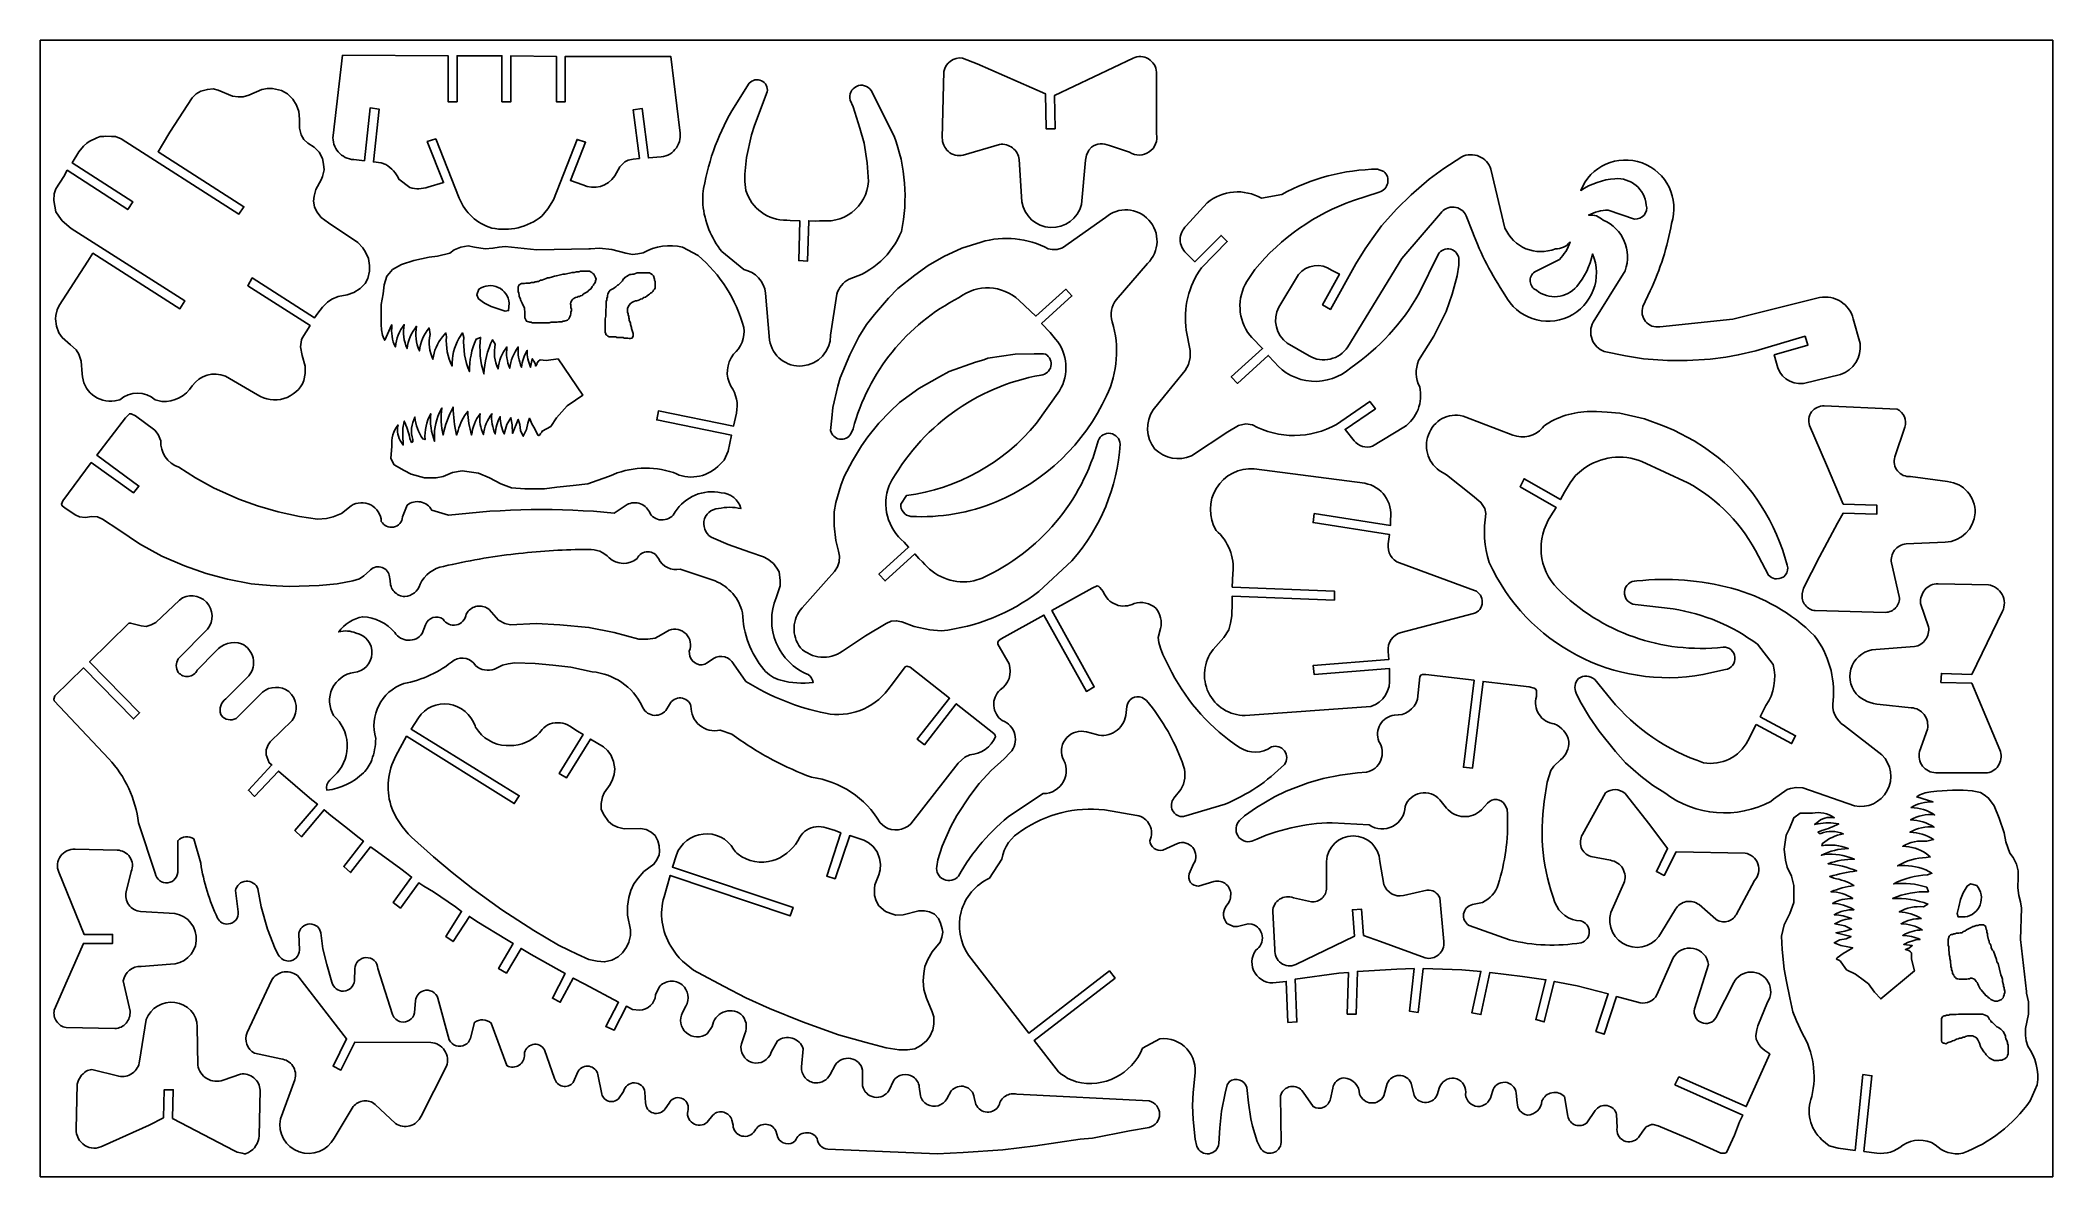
# Model space of a CAD drawing. Extents: x -54 to 327, y -11 to 204.
import ezdxf

# ---------------------------------------------------------------- set-up
doc = ezdxf.new("R2010")
doc.units = 0
for name, color, linetype in [('DEFAULT', 7, 'CONTINUOUS'), ('OFFEN', 7, 'CONTINUOUS'), ('SCHNEIDENUHRZEIGER', 7, 'CONTINUOUS')]:
    doc.layers.add(name, color=color, linetype=linetype)

msp = doc.modelspace()

# ---------------------------------------------------------------- linework, layer by layer
at = {"layer": 'DEFAULT'}
for points in [[(29.751367, 201.076598), (33.388499, 201.076598), (33.388499, 192.364098), (35.088499, 192.364098), (35.088499, 201.076598), (43.694749, 200.970348), (43.694749, 192.364098), (45.394749, 192.364098), (45.394749, 200.970348), (65.369749, 200.970348), (67.069749, 186.945348, -0.212187), (66.426186, 183.669418, -0.230841), (63.563499, 181.951598), (61.119749, 181.739098), (59.950999, 191.089098), (58.250999, 190.876598), (59.419749, 181.632848), (58.250999, 181.526598), (57.294749, 181.314098), (56.657249, 180.995348), (55.700999, 180.039098), (54.744749, 178.339098, -0.381872), (48.688499, 176.639098), (46.350999, 177.489098), (49.219749, 184.714098), (47.625999, 185.245348), (43.163499, 173.770348), (42.100999, 172.070348), (40.932249, 170.689098, -0.221564), (31.475999, 168.457848, -0.230541), (25.313499, 174.089098), (20.850999, 185.351598), (19.257249, 184.820348), (22.338499, 177.064098), (19.363499, 176.214098, -0.15459), (15.963499, 176.107848), (13.838499, 177.701598, 0.175963), (11.394749, 180.464098), (10.544749, 180.782848), (9.057249, 180.995348), (10.119749, 190.982848), (8.419749, 191.195348), (7.357249, 181.207848), (5.338499, 181.420348, -0.205545), (2.392364, 182.861029, -0.214931), (1.407249, 185.989098), (3.213499, 201.182848), (23.188499, 201.076598), (23.188499, 192.364098), (24.888499, 192.364098), (24.888499, 201.076598), (29.751367, 201.076598)], [(131.350998, 181.420348, 0.422445), (127.632248, 184.289098), (120.725998, 182.270348, -0.233301), (117.947707, 182.947266, -0.223841), (116.794748, 185.564098), (117.113498, 198.101598, -0.40439), (120.619748, 200.651598), (123.382248, 199.589098), (136.344748, 193.851598), (136.450998, 187.264098), (138.150998, 187.264098), (138.044748, 193.532848), (152.919748, 200.651598, -0.521424), (157.382248, 197.995348), (157.382248, 186.307848, -0.656572), (152.282248, 182.801598), (148.457248, 184.076598, 0.278045), (145.057248, 183.757848), (144.525998, 183.226598), (144.100998, 182.270348), (143.888498, 181.314098), (143.144748, 172.920348, -0.821677), (131.882248, 173.451598), (131.350998, 181.420348)], [(1.194749, 154.964098), (0.344749, 154.432848), (-0.611501, 153.476598), (-1.461501, 152.307848), (-2.099001, 151.457848), (-13.892751, 159.001598), (-14.742751, 157.514098), (-2.949001, 149.970348), (-4.436501, 147.632848), (-4.542751, 147.314098), (-4.755251, 145.932848), (-4.436501, 144.339098), (-3.905251, 142.320348), (-3.905251, 140.939098), (-4.117751, 139.557848, -0.468838), (-12.936501, 136.901598), (-18.992751, 140.407848, 0.35362), (-25.261501, 138.601598, -0.279731), (-30.999001, 135.626598), (-32.274001, 135.945348, 0.368022), (-38.967751, 135.945348), (-39.924001, 135.732848, -0.456402), (-46.086501, 140.832848), (-46.299001, 143.276598), (-46.724001, 144.551598), (-47.255251, 145.401598), (-48.317751, 146.357848), (-49.911501, 147.739098), (-50.549001, 148.589098), (-50.974001, 149.864098), (-51.186501, 151.245348), (-51.080251, 151.882848), (-50.867751, 152.945348), (-50.442751, 153.795348), (-45.024001, 162.189098), (-44.067751, 163.676598), (-27.599001, 153.157848), (-26.642751, 154.645348), (-48.211501, 168.351598), (-49.911501, 169.839098), (-50.549001, 170.689098), (-51.080251, 171.539098), (-51.505251, 173.664098), (-51.399001, 174.939098), (-51.080251, 175.895348), (-49.592751, 178.232848), (-48.955251, 179.401598), (-37.480251, 171.964098), (-36.524001, 173.451598), (-47.999001, 180.782848), (-46.724001, 182.907848), (-45.874001, 183.970348), (-45.236501, 184.501598), (-44.811501, 184.820348), (-43.324001, 185.564098), (-42.686501, 185.776598), (-42.049001, 185.776598), (-41.624001, 185.882848), (-40.561501, 185.776598), (-39.817751, 185.776598), (-38.755251, 185.351598), (-16.442751, 171.114098), (-15.486501, 172.495348), (-31.742751, 182.907848), (-30.892751, 184.289098), (-29.511501, 186.626598), (-25.261501, 193.107848), (-24.517751, 193.851598), (-23.667751, 194.382848), (-22.392751, 194.701598), (-21.330251, 194.807848), (-20.374001, 194.595348), (-17.611501, 193.426598), (-16.549001, 193.320348), (-15.592751, 193.320348), (-14.530251, 193.639098), (-12.086501, 194.701598), (-11.024001, 194.914098), (-10.067751, 194.914098), (-8.367751, 194.489098), (-7.199001, 193.851598), (-6.242751, 192.895348), (-5.499001, 191.726598), (-5.074001, 190.557848), (-4.967751, 189.070348), (-4.967751, 187.370348), (-4.649001, 186.095348), (-4.117751, 185.245348), (-3.374001, 184.501598), (-2.205251, 183.757848), (-1.249001, 182.801598), (-0.611501, 181.632848), (-0.399001, 180.570348), (-0.292751, 179.507848), (-0.611501, 178.232848), (-0.824001, 177.595348), (-1.886501, 175.789098), (-2.205251, 174.514098), (-2.311501, 173.557848), (-2.099001, 172.495348), (-1.674001, 171.539098), (-0.824001, 170.476598), (0.557249, 169.414098), (6.082249, 165.695348), (7.038499, 164.739098), (7.569749, 163.889098), (8.100999, 162.720348), (8.313499, 161.339098), (8.313499, 160.276598), (7.994749, 158.895348), (7.463499, 157.939098), (6.507249, 156.982848), (5.338499, 156.239098), (4.063499, 155.814098), (2.363499, 155.495348), (1.194749, 154.964098)], [(87.993557, 169.917954), (89.807249, 169.839098), (89.594749, 162.295348), (91.294749, 162.189098), (91.507249, 169.839098), (92.782249, 169.732848), (93.525999, 169.839098), (94.057249, 169.839098, 0.218171), (100.311954, 171.987037, 0.234467), (102.769749, 178.126598), (102.557249, 180.782848), (102.025999, 184.501598), (101.175999, 187.370348), (99.900999, 191.407848), (99.369749, 192.682848, -0.373382), (100.551697, 195.291623, -0.381083), (103.300999, 194.489098), (107.657249, 185.882848, -0.143848), (109.038499, 167.820348, -0.229212), (99.157249, 158.789098, 0.207571), (96.819749, 155.920348), (95.650999, 148.164098, -0.922039), (84.069749, 147.207848), (83.325999, 156.132848, 0.330794), (79.182249, 160.595348), (75.038499, 163.995348, -0.140534), (71.425999, 172.920348), (71.425999, 174.939098, -0.094373), (76.950999, 190.664098), (80.244749, 195.870348, -0.759467), (83.644749, 194.276598), (81.200999, 187.901598), (80.669749, 186.095348), (79.713499, 181.845348), (79.394749, 178.657848), (79.394749, 177.276598), (79.607249, 175.576598, 0.339801), (87.363499, 169.945348), (87.993557, 169.917954)], [(175.439208, 147.726402), (177.463499, 145.614098), (171.513499, 140.301598), (172.682249, 139.026598), (178.525999, 144.339098), (179.694749, 143.064098, 0.427414), (194.144748, 142.001598, 0.116421), (207.107248, 156.132848), (210.719748, 163.464098, -0.338326), (213.09131, 164.434812, -0.339376), (214.650998, 162.401598), (214.650998, 161.445348), (214.332248, 159.426598), (213.375998, 155.920348), (212.207248, 152.626598), (209.869748, 147.951598), (207.000998, 143.382848, 0.215585), (207.213498, 138.389098, -0.30546), (204.238498, 130.739098), (198.288498, 127.126598, -0.310334), (194.782248, 128.189098), (193.082248, 130.314098), (198.819748, 134.245348), (197.757248, 135.626598), (191.488498, 131.270348, -0.256631), (175.550998, 131.164098), (174.275998, 131.376598), (172.894748, 131.057848), (170.875998, 129.889098), (163.969748, 125.320348, -0.307039), (157.063498, 126.595348, -0.32864), (156.744748, 134.032848), (158.869748, 136.689098), (162.800998, 141.470348), (163.438498, 142.639098), (163.757248, 143.914098), (163.757248, 145.295348), (163.013498, 149.120348, -0.197969), (165.882248, 160.914098), (170.769748, 165.907848), (169.600998, 167.076598), (164.607248, 162.082848), (163.013498, 163.676598, -0.446039), (163.013498, 168.882848), (166.944748, 173.239098, -0.312662), (177.250998, 174.089098), (181.075998, 174.832848, -0.121444), (199.244748, 179.614098), (200.413498, 179.189098, -0.274695), (201.156529, 176.970926, -0.258795), (199.563498, 175.257848), (194.675998, 173.664098, 0.137425), (175.975998, 160.595348), (174.488499, 158.364098, 0.308047), (175.019749, 148.164098), (175.439208, 147.726402)], [(203.813498, 162.667223), (193.613498, 145.932848, -0.391897), (186.282248, 144.232848), (182.138498, 146.676598, -0.375523), (180.544748, 153.476598), (184.263498, 159.639098, -0.399398), (190.532248, 160.489098), (192.019748, 159.745348), (188.832248, 153.901598), (190.319748, 153.051598), (195.100998, 161.657848), (196.907248, 164.526598), (198.182248, 166.439098), (199.988498, 168.882848), (202.857248, 172.070348), (205.619748, 174.726598), (209.019748, 177.701598), (211.782248, 179.720348), (215.182248, 181.951598, -0.453929), (220.707248, 179.614098), (223.363498, 168.457848, 0.407112), (232.925998, 164.526598, 0.236068), (235.688498, 165.801598, -0.118494), (233.669748, 162.507848), (228.994748, 160.170348, 0.579144), (229.313498, 156.664098, 0.405627), (236.963498, 157.407848, 0.127394), (239.938498, 163.570348, -0.969272), (223.363498, 155.814098, -0.057707), (217.200998, 167.714098), (216.032248, 170.795348, 0.583713), (211.144748, 171.220348), (203.813498, 162.667223)], [(266.547329, 151.177243), (282.969748, 155.282848, -0.400137), (289.344748, 151.245348), (290.619748, 146.570348, -0.367018), (286.900998, 140.726598), (279.888498, 139.026598, -0.400921), (274.788498, 142.851598), (274.363498, 144.445348), (280.738498, 146.251598), (280.207248, 147.951598), (270.857248, 145.189098), (267.563498, 144.445348), (265.225998, 144.020348), (262.250998, 143.595348), (257.894748, 143.382848), (254.175998, 143.382848), (249.607248, 143.701598), (246.207248, 144.232848), (242.169748, 145.082848, -0.449836), (240.044748, 150.607848), (246.100998, 160.382848, 0.404986), (241.957248, 169.945348, 0.230079), (239.194748, 170.901598, -0.117934), (242.913498, 171.857848), (247.907248, 170.157848, 0.523146), (250.138498, 172.814098, 0.409006), (244.188498, 177.807848, 0.127333), (237.707248, 175.576598, -0.969268), (254.919748, 169.307848, -0.064084), (250.882248, 156.557848), (249.500998, 153.582848, 0.576409), (252.688498, 149.757848), (266.547329, 151.177243)], [(119.982249, 155.282848, 0.211968), (99.900999, 130.420348), (99.475999, 129.464098, -0.685025), (95.650999, 130.101598), (95.863499, 132.439098), (96.075999, 134.457848), (97.032249, 138.495348), (97.457249, 140.089098), (99.263499, 144.445348), (100.963499, 147.845348), (102.450999, 150.182848), (103.938499, 152.095348), (106.594749, 155.176598), (108.400999, 156.982848), (111.588499, 159.532848), (114.138499, 161.339098), (117.113499, 163.039098), (120.513499, 164.632848), (124.125999, 165.801598, -0.194971), (136.875999, 164.526598), (137.619749, 164.420348), (138.575999, 164.420348), (139.532249, 164.739098), (147.713499, 170.476598, -0.968447), (155.682249, 161.764098), (149.732249, 154.857848, 0.256602), (148.988499, 150.714098, -0.185135), (147.925999, 136.689098, -0.18754), (126.994749, 116.607848, -0.112718), (110.844749, 113.845348, -0.401507), (108.932249, 116.182848), (109.994749, 117.776598, 0.189422), (134.644749, 131.482848), (139.000998, 137.645348, 0.319665), (138.257248, 147.420348), (137.194748, 148.695348), (135.600998, 150.395348), (141.338498, 155.601598), (140.169748, 156.876598), (134.538498, 151.776598), (131.350998, 154.751598, 0.369638), (119.982249, 155.282848)], [(44.013499, 143.701598), (41.782249, 143.382848), (40.613499, 143.489098), (40.294749, 143.276598), (40.082249, 142.957848), (39.975999, 142.639098), (39.763499, 142.320348), (39.763499, 142.639098), (39.550999, 143.064098), (39.125999, 143.701598), (38.807249, 142.107848, -0.110386), (38.169749, 145.295348, 0.103482), (37.107249, 142.107848, -0.133918), (36.469749, 145.932848, 0.134505), (34.875999, 141.895348, -0.139468), (34.344749, 145.932848, 0.139141), (32.644749, 141.789098, -0.161005), (32.113499, 146.464098), (31.582249, 147.314098, 0.099167), (29.988499, 140.832848, -0.109097), (29.350999, 147.739098), (28.500999, 147.420348, 0.107838), (27.225999, 141.257848, -0.114047), (26.163499, 147.739098), (25.950999, 148.589098), (25.207249, 147.526598, 0.125594), (23.932249, 142.320348, -0.131855), (22.869749, 147.845348), (22.763499, 148.589098), (22.125999, 147.845348, 0.145544), (20.319749, 143.595348, -0.16357), (19.788499, 148.270348), (19.575999, 149.545348, 0.146356), (17.769749, 145.189098, -0.163305), (17.238499, 149.864098, 0.143807), (15.432249, 145.614098, -0.157697), (14.900999, 150.182848, 0.143451), (13.200999, 145.932848, -0.144844), (12.563499, 150.076598, 1), (12.457249, 150.076598), (11.182249, 147.207848, -0.11832), (10.544749, 149.864098), (10.544749, 154.007848), (10.863499, 156.026598), (11.075999, 157.726598), (11.607249, 159.320348), (12.032249, 159.851598), (12.669749, 160.595348), (14.369749, 161.551598), (16.707249, 162.295348), (19.575999, 162.932848), (21.169749, 163.145348), (23.507249, 163.676598), (24.357249, 164.314098), (25.632249, 164.845348), (27.013499, 165.057848), (28.182249, 164.845348), (30.200999, 164.526598), (31.688499, 164.632848), (32.857249, 164.845348), (34.025999, 164.951598), (39.975999, 164.314098), (49.857249, 164.526598), (50.175999, 164.526598), (51.875999, 164.632848), (54.213499, 164.420348), (56.869749, 163.676598), (58.144749, 163.464098), (59.100999, 163.570348), (60.163499, 163.782848, -0.185678), (67.600999, 164.845348), (70.575999, 163.251598, -0.150185), (79.182249, 149.651598, -0.25416), (77.269749, 144.551598, 0.304374), (76.738499, 138.495348, -0.212858), (77.800999, 133.395348), (77.269749, 130.951598), (63.032249, 133.820348), (62.713499, 132.120348), (76.844749, 129.251598), (76.207249, 126.170348), (75.463499, 124.470348), (74.294749, 123.301598, -0.31967), (65.900999, 122.132848, 0.18947), (53.788499, 121.495348), (51.450999, 120.645348), (49.644749, 120.007848), (46.882249, 119.689098), (43.800999, 119.370348), (41.463499, 119.051598), (37.744749, 119.051598), (35.194749, 119.264098), (33.175999, 120.007848), (31.050999, 121.176598), (28.925999, 122.026598), (25.844749, 122.451598), (24.038499, 122.132848), (22.232249, 121.389098), (20.957249, 121.176598), (18.725999, 121.176598), (16.175999, 121.814098), (14.900999, 122.557848), (12.988499, 123.620348), (12.350999, 124.789098), (12.563499, 127.126598, -0.213725), (13.732249, 131.164098, 0.236705), (14.369749, 127.870348), (14.688499, 127.339098), (14.688499, 128.082848, -0.096857), (14.900999, 131.907848, -0.04142), (15.963499, 128.614098), (16.282249, 127.870348), (16.494749, 127.976598), (16.494749, 128.401598, -0.199924), (16.919749, 132.651598, 0.131651), (18.407249, 128.507848), (18.832249, 128.401598, -0.143033), (19.894749, 133.289098, 0.116635), (20.638499, 128.082848, -0.124281), (21.488499, 133.395348), (22.019749, 134.351598, 0.090775), (22.232249, 129.251598, -0.07255), (24.144749, 134.564098, 0.051752), (24.782249, 129.251598), (25.100999, 130.101598, -0.09971), (26.907249, 133.714098, 0.060127), (27.650999, 129.251598, -0.134505), (29.244749, 133.289098, 0.137566), (29.882249, 129.357848, -0.131886), (31.475999, 133.289098, 0.133601), (32.113499, 129.464098, -0.106083), (33.069749, 132.757848, 0.115187), (33.813499, 129.464098), (34.344749, 131.270348), (35.088499, 132.545348), (35.300999, 131.164098), (35.407249, 129.570348), (36.469749, 132.226598), (36.788499, 131.270348), (36.894749, 130.101598), (37.425999, 129.039098), (38.063499, 130.314098), (38.275999, 131.482848), (38.594749, 132.439098), (39.125999, 131.270348), (39.550999, 130.526598), (40.188499, 129.251598), (40.400999, 129.145348), (40.613499, 129.357848), (40.719749, 129.570348), (40.932249, 129.782848), (41.038499, 129.995348), (42.632249, 130.845348), (43.694749, 132.545348), (45.713499, 134.776598), (47.307249, 135.839098), (48.688499, 136.795348), (44.013499, 143.701598)], [(113.467887, 104.766989, 0.266244), (122.744749, 101.626598), (124.338499, 102.157848, 0.224917), (146.332249, 128.189098, -0.816405), (150.475999, 127.551598, -0.166988), (141.338499, 105.451598), (135.069749, 99.607848, -0.137036), (116.582249, 92.170348), (114.457249, 92.382848), (111.482249, 93.020348), (109.144749, 93.870348), (108.082249, 94.082848), (107.125999, 93.976598), (106.169749, 93.551598), (102.238499, 91.214098), (97.882249, 88.345348, -0.367829), (89.913499, 88.982848, -0.358402), (90.232249, 96.526598), (94.800999, 101.626598), (96.394749, 103.432848), (96.925999, 104.282848), (97.244749, 105.239098), (97.350999, 106.301598), (97.138499, 107.257848), (96.607249, 109.276598), (96.288499, 112.039098), (96.288499, 114.695348), (96.607249, 116.501598), (97.563499, 119.689098), (98.200999, 121.389098), (99.794749, 124.364098), (101.494749, 127.232848), (102.663499, 128.932848), (104.788499, 131.482848), (106.913499, 133.714098), (108.719749, 135.414098), (112.332249, 138.070348), (116.263499, 140.301598), (118.069749, 141.257848), (123.063499, 143.064098), (124.657249, 143.489098), (125.400999, 143.807848), (130.607249, 144.551598), (134.219749, 144.657848), (135.919749, 144.657848), (136.344749, 144.551598, -0.733144), (135.494749, 140.620348, 0.229022), (106.700999, 119.689098, 0.320601), (109.569749, 108.957848), (110.419749, 108.001598), (104.788499, 102.901598), (105.957249, 101.626598), (111.588499, 106.726598), (112.332249, 105.876598), (113.075999, 105.239098), (113.467887, 104.766989)], [(210.932248, 122.557848, -0.371869), (209.073202, 129.759758, -0.401328), (215.925998, 132.651598), (224.850998, 129.251598, 0.323026), (230.482248, 130.632848, -0.089353), (231.650998, 131.589098, -0.142796), (240.682248, 133.714098), (242.700998, 133.607848), (245.144748, 133.395348), (249.819748, 132.332848), (253.538498, 130.951598), (255.344748, 130.207848), (259.169748, 128.189098), (261.188498, 126.914098), (263.738498, 125.001598, -0.160738), (276.807248, 104.601598, -0.553058), (274.788498, 102.051598), (274.469748, 102.051598), (273.832248, 102.264098), (273.300998, 102.689098), (271.388498, 106.301598, 0.152796), (258.000998, 120.220348), (249.288498, 124.257848, 0.254585), (238.238498, 122.876598), (236.750998, 121.601598), (235.688498, 120.220348), (234.625998, 118.414098), (233.882248, 117.032848), (226.975998, 120.964098), (226.232248, 119.476598), (233.032248, 115.545348), (232.075998, 113.951598, 0.358133), (233.350998, 100.139098, 0.229932), (264.694748, 89.089098, -0.95172), (265.119748, 84.839098), (260.869748, 83.882848, -0.343078), (220.388498, 105.132848, -0.120409), (219.750998, 114.376598), (219.538498, 115.332848), (218.794748, 116.501598), (217.200998, 117.776598), (212.313498, 121.707848), (210.932248, 122.557848)], [(284.244748, 123.620348), (281.057248, 131.057848, -0.249351), (281.449747, 133.651724, -0.225272), (283.819748, 134.776598), (297.632248, 134.139098, -0.378947), (299.119748, 130.739098), (297.207248, 125.107848, 0.528019), (300.182248, 121.389098), (307.194748, 120.432848, -0.398072), (312.410258, 114.494311, -0.38399), (306.769748, 108.957848), (299.332248, 108.639098, 0.434183), (296.569748, 105.026598), (298.057248, 98.651598, -0.214482), (297.397976, 96.566908, -0.212818), (295.400998, 95.676598), (282.119748, 95.995348, -0.203827), (280.220013, 97.069405, -0.228524), (279.675998, 99.182848), (279.888498, 100.245348), (282.969748, 106.195348), (286.369748, 112.570348), (287.432248, 114.482848), (293.807248, 114.270348), (293.807248, 115.970348), (287.432248, 116.182848), (284.244748, 123.620348)], [(22.338499, 104.389098, 0.23929), (17.875999, 100.989098, -0.310933), (15.007249, 98.651598, -0.425069), (12.244749, 101.732848), (12.032249, 102.689098, 0.613979), (8.313499, 103.539098), (7.250999, 102.582848), (6.400999, 102.051598), (5.125999, 101.626598), (2.150999, 101.095348), (-1.249001, 100.776598), (-6.880251, 100.564098), (-10.492751, 100.776598), (-14.105251, 101.095348), (-18.567751, 101.945348), (-22.605251, 103.007848), (-26.749001, 104.495348), (-30.999001, 106.301598), (-35.249001, 108.639098), (-39.180251, 111.295348), (-42.261501, 113.314098), (-43.217751, 113.739098), (-44.280251, 113.845348), (-45.555251, 113.632848), (-46.617751, 113.739098), (-47.467751, 114.164098), (-49.380251, 115.439098), (-49.911501, 115.864098), (-50.017751, 116.182848), (-49.805251, 116.820348), (-44.386501, 124.045348), (-36.417751, 118.307848), (-35.355251, 119.582848), (-43.324001, 125.426598), (-37.905251, 132.545348), (-37.161501, 133.289098), (-36.842751, 133.289098), (-35.992751, 132.864098), (-32.380251, 130.207848), (-31.742751, 129.357848), (-31.211501, 128.189098, 0.344725), (-27.811501, 123.195348), (-24.624001, 121.176598), (-21.224001, 119.264098), (-16.442751, 117.139098), (-12.936501, 115.864098), (-9.005251, 114.695348), (-4.967751, 113.845348), (-1.567751, 113.314098), (0.132249, 113.420348), (1.407249, 113.739098), (3.000999, 114.376598), (4.807249, 115.864098, -0.572009), (10.544749, 112.889098, 0.734842), (14.582249, 113.739098), (15.432249, 115.970348, -0.468167), (20.107249, 115.014098), (23.294749, 114.057848, -0.055077), (54.638499, 114.482848), (57.082249, 116.076598, -0.455692), (61.438499, 114.376598, 0.566764), (66.219749, 114.695348, -0.317837), (74.932249, 118.307848, -0.329654), (78.650999, 115.332848, 0.109772), (74.400999, 115.332848, 0.354518), (71.639513, 112.904963, 0.341058), (73.444749, 109.701598), (76.207249, 108.532848), (80.350999, 107.045348), (82.900999, 106.195348), (83.750999, 105.770348), (84.813499, 104.920348), (85.450999, 104.070348), (85.875999, 103.326598), (86.088499, 101.732848), (86.088499, 100.670348), (85.344749, 98.439098, 0.417886), (91.400999, 83.882848, -0.182413), (92.357249, 82.395348, -0.099883), (86.194749, 82.820348, -0.158179), (83.007249, 84.839098, -0.167857), (78.969749, 95.570348, 0.243079), (73.763499, 101.626598), (67.175999, 103.857848, -0.350973), (63.032249, 105.876598, 0.632831), (58.994749, 105.876598, -0.366661), (53.682249, 105.982848, 0.234619), (49.750999, 107.576598, 0.028106), (36.55725, 106.822436), (35.955089, 106.75392, 0.028106), (22.338499, 104.389098)], [(171.832248, 103.114098, 0.245521), (168.644748, 111.189098, -0.602906), (175.869748, 122.876598), (196.800998, 120.114098, -0.409914), (201.688498, 113.314098), (201.688498, 112.145348), (187.238498, 114.376598), (187.025998, 112.676598), (201.475998, 110.445348), (201.263498, 108.639098, 0.358529), (203.388498, 105.026598), (217.625998, 99.820348, -0.320716), (219.07705, 97.566257, -0.340499), (217.413498, 95.464098), (203.707248, 91.851598, 0.375987), (201.263498, 88.239098), (201.369748, 86.751598), (187.025998, 85.582848), (187.238498, 83.882848), (201.475998, 85.051598), (201.475998, 83.457848, -0.360584), (197.969748, 77.826598), (174.169748, 76.126598, -0.626633), (168.113498, 88.664098), (170.132248, 90.895348), (171.088498, 92.382848), (171.407248, 93.657848), (171.619748, 95.039098), (171.725998, 97.482848), (171.725998, 98.757848), (191.063498, 98.014098), (191.063498, 99.714098), (171.725998, 100.457848), (171.832248, 103.114098)], [(159.838646, 72.578791), (159.548418, 73.102626, 0.04595), (155.469748, 78.995348), (154.619748, 79.526598, 0.240016), (152.752403, 79.407235, 0.223811), (151.750998, 77.826598), (151.538498, 76.126598, -0.208562), (149.563692, 73.115641, -0.222985), (146.013498, 72.514098), (144.100998, 73.045348, 0.591108), (139.532248, 68.157848, -0.601319), (135.919748, 61.357848), (130.075998, 57.532848, 0.104165), (119.875998, 45.739098, -0.335307), (117.121756, 45.076793, -0.352516), (115.732248, 47.545348), (115.944748, 48.820348), (116.794748, 51.370348), (118.388498, 55.089098), (119.557248, 57.214098), (122.000998, 60.932848), (123.807248, 63.270348), (126.038498, 65.714098), (128.482248, 67.945348), (129.650998, 69.114098, 0.535787), (128.163498, 75.170348, -0.480724), (127.738498, 81.014098, 0.348668), (129.438498, 85.901598), (127.313498, 89.620348), (127.313498, 89.939098), (127.419748, 90.257848), (127.950998, 90.682848), (136.025998, 95.145348), (144.100998, 80.695348), (145.588498, 81.545348), (137.513498, 95.995348), (145.163498, 100.245348), (146.119748, 100.670348), (146.438498, 100.564098), (146.650998, 100.351598), (147.288498, 99.607848, 0.462858), (153.132248, 97.376598, -0.256142), (157.275998, 96.420348, -0.236068), (158.125998, 92.595348), (157.700998, 90.895348), (157.807248, 89.939098), (158.125998, 88.876598), (158.550998, 87.707848), (160.250998, 84.307848, 0.1268), (173.107248, 70.070348, 0.310226), (179.163498, 70.176598, -0.747388), (181.607248, 66.882848, -0.098726), (170.344748, 59.339098), (162.482248, 57.001598, -0.307227), (160.389637, 58.141957, -0.284465), (160.675998, 60.507848), (161.950998, 62.101598, 0.228048), (162.482248, 66.564098, 0.042111), (159.838646, 72.578791)], [(270.963498, 74.426598), (277.657248, 70.814098), (278.400998, 72.301598), (271.707248, 75.914098), (272.769748, 78.039098, 0.221329), (274.150998, 85.795348), (271.175998, 89.620348, 0.123106), (255.238498, 96.314098), (248.013498, 97.164098, -0.976592), (248.332248, 101.626598, -0.091822), (266.288498, 100.245348, -0.131462), (282.013498, 91.214098, -0.18797), (285.519748, 78.995348, 0.308949), (287.644748, 74.214098), (294.763498, 68.689098, -0.744872), (289.557248, 59.020348), (279.782248, 62.420348), (278.507248, 62.526598), (277.444748, 62.314098), (276.807248, 62.101598), (274.257248, 60.295348), (273.725998, 59.870348, -0.291108), (253.644748, 61.464098), (251.307248, 62.951598), (249.075998, 64.651598), (246.207248, 67.201598), (244.294748, 69.326598), (241.213498, 73.151598), (239.407248, 75.807848), (237.600998, 78.782848), (236.857248, 80.376598, -0.309208), (237.282248, 83.139098, -0.352409), (240.363498, 82.926598), (243.444748, 79.207848, 0.139555), (260.975998, 67.201598, 0.32855), (269.369748, 71.345348), (270.963498, 74.426598)], [(314.419748, 75.967223), (317.075998, 69.645348, -0.488708), (314.738498, 65.289098), (304.963498, 65.289098, -0.482602), (301.882248, 69.326598), (303.369748, 73.576598, 0.461248), (300.288498, 77.614098), (294.444748, 78.251598, -0.193591), (289.875998, 80.270348, -0.285735), (289.123762, 85.624266, -0.279196), (293.594748, 88.664098), (300.925998, 89.195348, 0.414214), (303.582248, 92.914098), (302.094748, 97.376598, -0.211523), (302.91818, 99.965309, -0.230673), (305.388498, 101.095348), (314.950998, 100.882848, -0.236396), (317.529502, 99.051068, -0.243421), (317.607248, 95.889098), (311.763498, 83.882848), (306.025998, 84.095348), (305.919748, 82.395348), (311.763498, 82.289098), (314.419748, 75.967223)], [(115.838499, -6.854652), (95.119749, -6.004652, -0.359625), (93.100999, -3.985902, 0.638091), (88.957249, -4.410902, -0.514678), (85.663499, -3.773402), (85.238499, -2.498402, 0.62557), (81.307249, -2.498402, -0.73891), (77.163499, -1.435902), (76.950999, -0.479652, 0.5562), (73.338499, 0.476598), (72.275999, -0.904652, -0.770632), (68.663499, 1.539098, 0.860887), (65.050999, 2.707848), (64.307249, 1.645348, -0.736561), (60.588499, 2.814098), (60.482249, 4.832848, 0.832719), (56.444749, 4.939098), (55.488499, 3.557848, -0.414214), (52.776258, 3.586945, -0.140829), (52.300999, 4.407848), (51.557249, 8.126598, 0.675242), (47.838499, 8.764098), (46.882249, 6.639098, -0.611766), (43.375999, 7.382848), (41.463499, 12.801598, 0.761044), (37.638499, 11.951598, -0.603856), (34.344749, 9.826598), (31.369749, 17.901598, 0.339961), (28.182249, 18.007848), (27.438499, 15.032848, -0.414214), (24.715669, 13.591818, -0.202988), (23.400999, 14.714098), (21.275999, 22.576598, 0.414214), (18.550318, 24.014655, 0.306637), (17.025999, 22.151598), (16.813499, 19.814098, -0.414214), (14.270999, 18.122848, -0.249588), (12.669749, 19.495348), (9.907249, 28.207848, 0.414214), (7.622874, 30.279723, 0.387849), (5.550999, 28.207848), (5.444749, 25.870348, -0.861506), (1.194749, 25.657848), (0.238499, 28.951598), (-0.505251, 31.926598), (-0.930251, 35.007848), (-1.142751, 35.645348), (-1.567751, 36.176598), (-2.205251, 36.495348, 0.414214), (-4.91441, 35.419202, 0.07553), (-5.074001, 34.795348), (-4.967751, 31.714098, -0.414214), (-7.031639, 29.621193, -0.268518), (-8.899001, 30.757848), (-9.536501, 31.926598), (-11.024001, 35.645348), (-12.192751, 39.895348), (-12.830251, 43.295348, 0.763255), (-17.080251, 42.976598), (-16.549001, 38.939098, -0.414214), (-18.429983, 36.659786, -0.322429), (-20.480251, 37.770348, -0.071153), (-23.667751, 48.182848), (-24.942751, 52.751598, 0.360962), (-28.024001, 52.432848), (-28.024001, 46.801598, -0.975688), (-32.274001, 46.270348), (-35.461501, 55.832848, 0.161493), (-41.092751, 67.945348), (-51.399001, 78.889098), (-51.505251, 79.207848), (-51.292751, 79.845348), (-45.874001, 85.157848), (-36.417751, 75.489098), (-35.249001, 76.657848), (-44.705251, 86.326598), (-37.267751, 93.657848), (-36.949001, 93.657848), (-34.930251, 93.126598), (-33.974001, 93.020348), (-33.017751, 93.339098), (-32.167751, 93.764098), (-27.705251, 98.014098, -0.88929), (-22.392751, 92.489098), (-27.917751, 86.857848, 0.302776), (-27.917751, 84.307848, 0.541833), (-24.305251, 84.732848), (-20.799001, 88.345348, -0.304215), (-15.911501, 89.726598, -0.483538), (-14.530251, 83.670348), (-18.886501, 79.314098, 0.335504), (-19.842751, 76.339098), (-19.736501, 76.126598, 0.367138), (-16.974001, 75.595348), (-11.980251, 80.589098, -0.331951), (-6.986501, 80.695348, -0.383029), (-6.349001, 75.170348), (-10.492751, 71.132848), (-10.917751, 70.601598), (-11.236501, 69.645348), (-11.236501, 68.689098), (-10.705251, 67.201598), (-10.174001, 66.776598), (-14.636501, 61.995348), (-13.467751, 60.826598), (-8.899001, 65.607848), (-2.630251, 60.189098), (-1.567751, 59.339098), (-5.817751, 54.345348), (-4.542751, 53.176598), (-0.292751, 58.276598), (0.982249, 57.214098), (4.169749, 54.770348), (6.082249, 53.176598), (7.144749, 52.326598), (3.425999, 47.545348), (4.700999, 46.376598), (8.525999, 51.264098), (9.800999, 50.307848), (14.263499, 47.120348), (15.325999, 46.270348), (16.282249, 45.526598), (12.775999, 40.745348), (14.157249, 39.682848), (17.663499, 44.464098), (18.619749, 43.826598), (20.425999, 42.764098), (24.569749, 39.895348), (25.738499, 39.045348), (22.763499, 34.264098), (24.144749, 33.307848), (27.225999, 38.089098), (28.607249, 37.132848), (34.238499, 33.732848), (35.513499, 32.989098), (32.750999, 28.207848), (34.238499, 27.357848), (37.000999, 32.032848), (38.913499, 30.864098), (44.225999, 27.889098), (45.394749, 27.251598), (42.950999, 22.576598), (44.438499, 21.832848), (46.882249, 26.401598), (49.113499, 25.232848), (55.488499, 21.832848), (53.044749, 17.264098), (54.638499, 16.520348), (56.975999, 21.089098), (58.144749, 20.451598), (59.419749, 20.345348, 0.37578), (62.500999, 23.214098), (63.138499, 24.701598, -0.414214), (67.550638, 25.118, -0.347251), (68.238499, 21.089098), (67.600999, 19.920348, 0.803821), (72.275999, 15.882848), (73.232249, 17.264098, -0.555793), (78.650999, 19.601598, -0.319241), (79.394749, 15.882848), (78.757249, 13.970348, 0.977838), (84.388499, 12.376598), (85.557249, 14.501598, -0.521838), (90.444749, 13.014098), (90.125999, 9.614098, 0.414214), (92.773113, 6.548897, 0.291027), (95.544749, 8.126598), (96.500999, 9.932848, -0.661284), (101.707249, 8.976598), (101.707249, 6.001598, 0.687994), (106.700999, 5.151598), (107.550999, 6.957848, -0.414214), (111.265688, 7.699104, -0.216449), (112.438499, 5.789098), (112.650999, 4.089098, 0.414214), (116.005055, 2.23348, 0.188297), (117.644749, 3.557848), (118.494749, 5.045348, -0.654159), (122.850999, 3.770348), (123.169749, 2.495348, 0.624812), (127.525999, 2.282848, -0.427743), (130.925999, 4.407848), (156.000999, 3.132848, -0.77676), (156.000999, -1.860902), (152.282249, -2.498402), (145.269749, -3.879652), (142.932249, -4.092152), (134.432249, -5.367152), (128.269749, -6.110902), (120.725999, -6.642152), (115.838499, -6.854652)], [(84.740337, 67.702256), (84.20234, 67.990475, -0.035696), (76.950999, 72.620348), (74.719749, 73.364098, -0.493458), (69.194749, 77.932848, 0.681902), (65.157249, 78.251598), (64.413499, 77.082848, -0.581585), (59.950999, 77.932848, 0.260818), (50.494749, 84.414098), (46.457249, 85.264098), (43.057249, 85.689098), (39.657249, 86.007848), (35.832249, 86.114098), (34.557249, 85.901598), (33.494749, 85.689098), (32.007249, 84.945348, -0.278265), (28.394749, 85.582848, 0.400214), (24.357249, 86.645348, -0.125588), (14.794749, 82.182848, 0.398121), (9.482249, 71.770348, -0.081501), (8.738499, 67.732848, -0.112269), (7.144749, 65.289098, -0.163574), (0.238499, 61.995348, -0.263053), (0.769749, 63.907848), (2.150999, 65.289098, 0.414214), (1.513499, 76.126598, -0.529843), (5.338499, 84.307848, 0.867695), (5.763499, 91.745348, 0.174552), (2.469749, 91.957848, -0.195997), (7.038499, 94.826598, -0.206596), (13.094749, 91.851598, 0.523416), (18.300999, 91.639098), (18.938499, 93.339098, -0.493195), (22.232249, 94.401598, 0.73147), (26.588499, 95.357848), (27.013499, 95.889098, -0.414214), (30.944749, 96.207848), (32.750999, 94.189098), (33.919749, 93.551598), (34.982249, 93.339098), (39.869749, 93.551598), (44.332249, 93.339098), (49.857249, 92.807848), (54.638499, 91.851598), (59.313499, 90.576598), (61.013499, 90.576598), (62.394749, 90.789098), (63.563499, 91.426598), (65.050999, 92.276598, -0.661709), (68.875999, 88.345348), (68.982249, 87.389098, 0.2421), (70.301227, 85.904532, 0.267666), (72.275999, 86.114098), (73.444749, 86.964098, -0.200788), (75.579548, 87.233126, -0.204895), (77.269749, 85.901598), (79.607249, 82.607848, 0.089951), (94.694749, 76.551598, 0.283969), (106.488499, 81.014098), (107.550999, 82.395348), (109.782249, 85.370348), (110.100999, 85.476598), (110.738499, 85.264098), (118.175999, 79.420348), (112.013499, 71.664098), (113.394749, 70.601598), (119.450999, 78.357848), (126.569749, 72.726598), (126.782249, 72.407848), (126.888499, 72.089098, -0.277408), (122.000999, 68.689098), (121.044749, 68.264098), (119.769749, 67.095348), (110.844749, 55.620348, -0.349267), (105.850999, 55.089098), (105.000999, 55.832848, 0.232325), (92.038499, 64.439098, -0.033164), (84.740337, 67.702256)], [(223.522424, 50.594957), (223.597493, 51.185412, 0.046187), (223.788498, 58.382848), (223.363498, 59.232848, 0.237029), (221.796674, 60.219409, 0.234067), (220.069748, 59.551598), (218.900998, 58.276598, -0.209933), (215.537247, 56.989285, -0.220393), (212.313498, 58.595348), (211.038498, 60.189098, 0.574163), (204.450998, 58.914098, -0.593049), (197.650998, 55.407848), (190.638498, 55.832848, 0.104149), (175.444748, 52.326598, -0.773967), (173.107248, 56.257848), (174.063498, 57.107848), (176.294748, 58.701598), (179.694748, 60.720348), (181.925998, 61.782848), (186.069748, 63.376598), (188.938498, 64.226598), (192.125998, 64.864098), (195.419748, 65.289098), (197.119748, 65.395348, 0.538926), (199.457248, 71.239098, -0.476194), (202.432248, 76.232848, 0.35539), (206.788498, 79.207848), (207.213498, 83.457848), (207.425998, 83.776598), (207.744748, 83.882848), (208.382248, 83.882848), (217.519748, 82.820348), (215.500998, 66.351598), (217.200998, 66.139098), (219.219748, 82.607848), (227.932248, 81.545348), (228.888498, 81.332848), (229.207248, 81.120348), (229.313498, 80.801598), (229.313498, 79.739098, 0.461337), (232.713498, 74.532848, -0.258252), (235.475998, 71.239098, -0.239985), (233.882248, 67.732848), (232.607248, 66.564098), (232.075998, 65.714098), (231.332248, 63.482848), (230.800998, 59.870348, 0.125929), (232.819748, 40.745348, 0.30539), (237.707248, 37.239098, -0.757578), (237.813498, 33.095348, -0.098862), (224.213498, 33.626598), (216.563498, 36.389098, -0.311075), (215.528319, 38.574279, -0.302879), (217.200998, 40.320348), (219.113498, 40.745348, 0.210725), (222.088498, 44.145348, 0.04237), (223.522424, 50.594957)], [(35.652332, 70.474856, 0.208242), (41.038499, 73.470348, -0.141963), (42.525999, 74.532848, -0.232849), (46.244749, 74.107848), (47.732249, 73.151598), (48.794749, 72.514098), (44.225999, 65.182848), (45.607249, 64.332848), (50.175999, 71.664098), (52.619749, 70.176598), (53.363499, 69.539098), (54.000999, 68.689098), (54.532249, 67.414098), (54.744749, 66.032848), (54.638499, 64.970348), (54.319749, 64.014098), (53.894749, 63.057848), (52.725999, 61.464098), (52.407249, 60.720348), (52.194749, 59.445348), (52.194749, 58.382848), (52.619749, 57.426598), (53.575999, 56.045348), (54.319749, 55.407848), (55.275999, 54.982848), (56.550999, 54.664098), (59.632249, 54.770348), (60.694749, 54.557848), (61.650999, 54.026598), (62.394749, 53.389098), (62.925999, 52.432848), (63.138499, 51.476598), (63.244749, 50.414098), (63.138499, 49.776598), (62.713499, 48.820348), (62.182249, 47.970348), (60.269749, 46.589098), (59.207249, 45.314098), (58.357249, 44.251598), (57.825999, 42.976598), (57.400999, 41.701598), (57.188499, 40.001598), (57.188499, 38.301598), (57.719749, 35.539098), (57.719749, 34.476598), (57.400999, 33.201598), (56.975999, 32.245348), (56.232249, 31.182848), (55.382249, 30.439098), (54.213499, 29.801598), (52.832249, 29.482848), (51.450999, 29.589098), (49.857249, 29.907848), (47.625999, 30.970348), (46.032249, 31.714098), (44.119749, 32.670348), (39.444749, 35.432848), (33.388499, 39.364098), (27.863499, 43.295348), (23.932249, 46.376598), (20.425999, 49.351598), (16.282249, 53.070348, -0.115219), (12.350999, 59.126598, -0.200329), (13.307249, 68.476598), (15.325999, 72.195348), (35.725999, 59.445348), (36.682249, 60.932848), (16.175999, 73.576598), (17.557249, 75.701598, -0.285131), (23.38454, 78.288438, -0.275664), (28.288499, 74.214098, 0.085407), (28.925999, 73.151598, 0.245374), (35.057892, 70.436518), (35.652332, 70.474856)], [(250.778063, 55.444023), (254.175998, 50.945348), (252.050998, 46.589098), (253.538498, 45.845348), (255.769748, 50.307848), (268.838498, 50.095348, -0.591946), (270.644748, 44.889098), (267.138498, 38.407848, -0.447317), (263.313498, 37.557848), (260.125998, 40.320348, 0.211451), (257.706603, 40.883113, 0.212228), (255.663498, 39.470348), (253.007248, 35.114098, -0.92083), (243.444748, 38.832848), (245.888498, 44.357848, 0.486944), (243.338498, 48.714098), (239.619748, 49.457848, -0.229946), (237.81684, 51.142787, -0.205365), (238.025998, 53.601598), (242.382248, 61.464098, -0.368814), (246.100998, 61.357848), (250.778063, 55.444023)], [(291.479609, 25.881538), (292.213498, 25.339098), (293.382248, 23.745348), (294.550998, 22.470348), (300.925998, 27.782848), (300.394748, 30.014098), (300.394748, 31.182848), (300.182248, 31.395348), (299.863498, 31.607848), (299.225998, 31.820348), (299.544748, 31.926598), (299.969748, 32.139098), (300.500998, 32.564098), (298.907248, 32.776598, -0.110789), (301.988498, 33.732848, 0.104324), (298.694748, 34.476598, -0.132819), (302.413498, 35.539098, 0.130931), (298.375998, 36.707848, -0.134613), (302.200998, 37.664098, 0.135524), (298.057248, 38.939098, -0.160022), (302.625998, 39.895348), (303.475998, 40.426598, 0.100792), (296.782248, 41.489098, -0.108792), (303.582248, 42.764098), (303.263498, 43.614098, 0.107925), (296.994748, 44.251598, -0.114834), (303.369748, 45.951598), (304.219748, 46.270348), (303.050998, 46.907848, 0.124719), (297.738498, 47.651598, -0.133026), (303.157248, 49.245348), (303.900998, 49.351598), (303.157248, 49.989098, 0.145671), (298.694748, 51.370348, -0.162278), (303.263498, 52.326598), (304.538498, 52.645348, 0.145671), (300.075998, 54.026598, -0.162278), (304.644748, 54.982848, 0.145671), (300.182248, 56.364098, -0.162278), (304.750998, 57.320348, 0.145671), (300.288498, 58.701598, -0.147378), (304.432248, 59.764098), (301.350998, 60.720348, -0.128142), (304.007248, 61.676598), (305.175998, 61.782848), (308.150998, 61.995348), (310.169748, 61.995348), (311.869748, 61.889098), (313.463498, 61.570348), (314.100998, 61.145348), (314.950998, 60.507848), (316.013498, 59.020348), (316.969748, 56.682848), (317.925998, 53.920348), (318.244748, 52.220348), (318.988498, 50.095348), (319.625998, 49.245348), (320.263498, 47.970348), (320.582248, 46.695348), (320.582248, 45.526598), (320.475998, 43.507848), (320.688498, 42.020348), (321.007248, 40.851598), (321.219748, 39.682848), (321.007248, 33.732848), (322.175998, 23.851598), (322.175998, 23.532848), (322.494748, 21.939098), (322.494748, 19.601598), (321.963498, 16.839098), (321.963498, 15.564098), (322.069748, 14.501598), (322.388498, 13.545348, -0.186313), (324.194748, 6.214098), (322.813498, 3.132848, -0.150643), (310.063498, -6.748402, -0.252704), (304.857248, -5.154652, 0.302751), (298.694748, -5.260902, -0.215832), (293.807248, -6.748402), (291.363498, -6.429652), (292.850998, 7.914098), (291.150998, 8.126598), (289.663498, -6.217152), (286.475998, -5.792152), (284.775998, -5.367152), (283.394748, -4.198402, -0.315594), (281.482248, 3.982848, 0.191001), (279.675998, 15.989098), (278.613498, 18.326598), (277.869748, 20.026598), (277.338498, 22.682848), (276.700998, 25.764098), (276.275998, 28.101598), (275.850998, 31.820348), (275.744748, 34.370348), (276.275998, 36.495348), (277.338498, 38.620348), (278.082248, 40.745348), (278.082248, 43.932848), (277.657248, 45.739098), (276.807248, 47.439098), (276.488498, 48.714098), (276.275998, 50.839098), (276.594748, 53.495348), (277.232248, 54.770348), (278.082248, 56.789098), (279.250998, 57.639098), (281.588498, 57.639098, -0.212119), (285.732248, 56.789098, 0.240188), (282.438498, 55.832848), (282.013498, 55.514098), (282.650998, 55.620348, -0.099547), (286.582248, 55.620348, -0.040854), (283.394748, 54.345348), (282.650998, 54.026598), (282.863498, 53.814098), (283.182248, 53.814098, -0.202057), (287.432248, 53.707848, 0.128949), (283.500998, 51.901598), (283.394748, 51.476598, -0.14299), (288.388498, 50.945348, 0.116193), (283.288498, 49.670348, -0.141177), (288.707248, 49.245348), (289.557248, 48.926598, 0.089841), (284.563498, 48.076598, -0.072293), (289.982248, 46.695348, 0.050317), (284.882248, 45.632848), (285.625998, 45.314098, -0.100295), (289.450998, 43.932848, 0.060274), (285.094748, 42.764098, -0.135524), (289.238498, 41.489098, 0.136499), (285.413498, 40.532848, -0.130931), (289.450998, 39.364098, 0.130979), (285.732248, 38.407848, -0.104324), (289.025998, 37.664098, 0.112879), (285.838498, 36.707848), (287.750998, 36.282848), (289.025998, 35.645348), (287.750998, 35.326598), (286.050998, 35.007848), (288.919748, 34.264098), (287.963498, 33.839098), (286.794748, 33.626598), (285.732248, 33.095348), (287.007248, 32.564098), (288.282248, 32.351598), (289.238498, 32.139098), (288.175998, 31.501598), (287.432248, 31.076598), (286.263498, 30.226598), (286.157248, 30.014098), (286.582248, 29.801598), (286.900998, 29.589098), (287.007248, 29.482848), (288.069748, 27.995348), (289.769748, 27.145348), (291.479609, 25.881538)], [(121.788498, 30.757848, -0.466233), (125.719748, 45.314098), (128.057248, 48.926598, -0.223564), (131.882248, 54.345348, -0.180542), (147.500998, 58.276598), (153.663498, 57.214098, -0.49219), (156.107248, 52.432848, 0.463866), (158.550998, 50.626598), (161.313498, 51.901598, -0.72925), (164.394748, 48.076598), (163.544748, 46.164098, 0.524597), (165.350998, 43.826598), (168.219748, 44.676598, -0.54512), (171.407248, 41.914098, -0.095005), (171.088498, 40.745348), (170.557248, 40.001598, 0.356833), (170.769748, 36.707848), (170.982248, 36.601598), (171.938498, 36.176598), (172.682248, 36.176598), (174.700998, 36.707848), (175.444748, 36.601598, -0.641238), (176.188498, 31.714098, 0.672735), (180.013498, 25.551598), (181.925998, 25.764098), (182.244748, 18.007848), (183.944748, 18.114098), (183.625998, 26.189098), (191.913498, 27.357848), (193.719748, 27.464098), (193.507248, 19.601598), (195.207248, 19.601598), (195.419748, 27.676598), (202.857248, 28.101598), (206.150998, 28.207848), (205.300998, 20.132848), (206.894748, 19.920348), (207.850998, 28.207848), (215.182248, 27.995348), (218.794748, 27.676598), (217.094748, 19.814098), (218.794748, 19.495348), (220.494748, 27.464098), (226.657248, 26.720348), (231.119748, 26.082848), (229.207248, 18.539098), (230.800998, 18.114098), (232.713498, 25.764098), (237.069748, 24.914098), (242.913498, 23.426598), (240.575998, 16.307848), (242.169748, 15.776598), (244.507248, 22.895348), (248.969748, 21.726598, 0.319516), (252.157248, 23.214098), (255.238498, 30.226598, -0.73337), (261.932248, 28.951598), (259.275998, 20.557848, 0.858687), (263.313498, 18.857848), (266.713498, 25.551598, -1.053155), (273.088498, 21.832848), (271.282248, 17.370348), (271.069748, 16.626598), (270.857248, 15.564098), (270.857248, 15.457848), (270.963498, 14.820348), (271.388498, 13.970348), (271.813498, 13.332848), (272.557248, 12.695348), (273.513498, 12.057848), (269.050998, 2.070348), (256.300998, 7.701598), (255.557248, 6.214098), (268.413498, 0.476598), (267.775998, -0.798402), (266.819748, -3.348402), (265.332248, -6.642152), (265.013498, -6.748402), (264.269748, -6.748402), (258.850998, -4.304652), (252.369748, -1.542152), (251.413498, -1.329652), (251.094748, -1.329652), (250.138498, -1.754652), (249.500998, -2.604652), (248.650998, -3.773402, -0.776507), (244.613498, -1.860902), (244.507248, 0.582848, 0.294808), (242.728632, 2.258305, 0.298163), (240.469748, 1.326598), (238.875998, -1.010902, -0.576795), (235.263498, 0.264098), (234.625998, 3.982848, 0.54094), (230.375998, 3.132848, -0.392091), (227.613498, 0.476598, -0.386865), (225.700998, 2.814098), (225.488498, 4.620348, 0.847834), (221.025998, 4.939098), (220.600998, 3.664098, -0.88925), (215.925998, 4.832848, 0.383277), (213.763272, 7.448296, 0.362296), (210.932248, 5.576598), (210.613498, 4.514098, -0.675334), (206.150998, 4.195348), (205.619748, 6.532848, 0.651875), (201.050998, 6.426598), (200.413498, 4.089098, -0.651723), (195.844748, 4.407848, 0.394672), (192.869748, 7.489098, 0.359758), (190.744748, 5.576598), (190.319748, 3.557848, -0.521357), (187.025998, 2.070348), (185.113498, 4.832848, 0.664092), (180.863498, 4.089098), (180.969748, -4.729652, -0.7281), (177.038498, -5.792152), (176.400998, -4.517152), (175.550998, -1.648402), (175.232248, -0.267152), (174.807248, 2.814098), (174.488498, 5.682848, 0.50805), (171.194748, 6.851598), (170.769748, 6.214098), (170.344748, 4.620348), (169.707248, 1.220348), (169.388498, -1.967152), (169.175998, -4.942152, -0.795898), (165.032248, -5.473402), (164.713498, -4.092152), (164.288498, -0.373402), (164.182248, 2.282848), (164.288498, 4.726598), (164.607248, 7.807848, 0.499317), (158.019748, 14.926598), (154.725998, 13.120348, -0.369384), (142.188498, 6.745348), (140.594748, 7.382848), (139.850998, 7.914098), (139.319748, 8.232848), (138.788498, 8.657848), (134.219748, 14.607848), (149.519748, 26.401598), (148.457248, 27.782848), (133.157248, 15.989098), (121.788498, 30.757848)], [(85.301869, 48.888207, 0.186885), (89.807249, 53.070348, -0.129899), (91.082249, 54.451598, -0.211406), (94.800999, 54.876598), (96.500999, 54.345348), (97.563499, 53.920348), (94.907249, 45.739098), (96.500999, 45.207848), (99.263499, 53.389098), (101.919749, 52.539098), (102.769749, 52.114098), (103.619749, 51.370348), (104.469749, 50.307848), (104.894749, 49.032848), (105.107249, 47.970348), (105.000999, 46.907848), (104.788499, 45.951598), (104.044749, 44.039098), (103.938499, 43.401598), (103.938499, 42.020348), (104.257249, 41.064098), (104.788499, 40.107848), (106.063499, 39.045348), (107.019749, 38.620348), (107.975999, 38.301598), (109.357249, 38.407848), (112.332249, 39.151598), (113.394749, 39.151598), (114.350999, 38.939098), (115.307249, 38.514098), (116.050999, 37.664098), (116.475999, 36.814098), (116.794749, 35.751598), (116.900999, 35.114098), (116.688499, 34.157848), (116.369749, 33.201598), (114.882249, 31.395348), (114.032249, 29.907848), (113.500999, 28.632848), (113.288499, 27.251598), (113.182249, 25.870348), (113.288499, 24.276598), (113.819749, 22.576598), (114.882249, 20.026598), (115.200999, 19.070348), (115.200999, 17.689098), (114.988499, 16.626598), (114.457249, 15.351598), (113.819749, 14.501598), (112.757249, 13.651598), (111.588499, 13.014098), (110.207249, 12.801598), (108.613499, 12.801598), (106.169749, 13.226598), (102.344749, 14.182848), (97.138499, 15.670348), (90.338499, 18.114098), (84.069749, 20.664098), (79.607249, 22.682848), (75.463499, 24.807848), (70.469749, 27.464098, -0.132484), (65.369749, 32.457848, -0.211731), (64.094749, 41.807848), (65.263499, 45.845348), (88.000999, 38.195348), (88.532249, 39.789098), (65.688499, 47.439098), (66.432249, 49.776598, -0.28598), (71.520081, 53.683204, -0.299748), (77.269749, 50.839098, 0.112767), (78.119749, 49.882848, 0.245754), (84.71948, 48.704667), (85.301869, 48.888207)], [(-50.549001, 46.482848, -0.258612), (-50.215698, 49.514932, -0.242441), (-47.467751, 50.839098), (-39.499001, 50.626598, -0.541555), (-36.842751, 46.589098), (-37.799001, 42.764098, 0.217476), (-37.266638, 40.274121, 0.222632), (-35.036501, 39.045348), (-28.555251, 38.620348, -0.936041), (-29.405251, 29.057848), (-34.930251, 28.632848, 0.377321), (-38.330251, 25.870348), (-37.055251, 20.132848, -0.425201), (-39.924001, 16.839098), (-49.167751, 17.051598, -0.42752), (-51.399001, 20.345348), (-48.955251, 25.976598), (-45.874001, 32.989098), (-40.349001, 32.989098), (-40.349001, 34.689098), (-45.767751, 34.689098), (-50.549001, 46.482848)], [(183.732248, 28.951598, -0.571504), (179.800998, 31.820348), (179.375998, 39.045348, -0.518797), (183.307248, 41.595348), (186.707248, 40.851598, 0.209308), (188.723069, 41.551761, 0.208538), (189.575998, 43.507848), (189.575998, 48.501598, -0.958781), (199.669748, 48.501598), (200.413498, 44.145348, 0.37443), (204.132248, 42.020348), (208.594748, 43.082848, -0.323837), (211.038498, 41.595348), (211.782248, 33.307848, -0.51692), (208.275998, 30.226598), (199.775998, 33.307848), (196.588498, 34.476598), (196.163498, 39.470348), (194.463498, 39.364098), (194.888498, 34.370348), (183.732248, 28.951598)], [(1.346586, 18.270078), (3.957249, 14.926598), (1.407249, 9.720348), (2.894749, 8.976598), (5.550999, 14.289098), (19.894749, 14.182848, -0.514618), (22.869749, 9.720348), (18.088499, 0.264098, -0.465269), (13.200999, -1.117152), (9.375999, 2.495348, 0.422548), (5.232249, 2.070348), (1.619749, -3.879652, -0.867437), (-8.580251, -0.267152), (-5.817751, 7.170348, 0.466516), (-8.474001, 11.101598), (-13.467751, 12.164098, -0.385794), (-14.849001, 16.095348), (-10.280251, 25.976598, -0.48963), (-5.074001, 26.614098), (1.346586, 18.270078)], [(-42.155251, -5.367152, -0.271864), (-45.640975, -5.270561, -0.258698), (-47.255251, -2.179652), (-47.042751, 6.320348, -0.205573), (-45.342751, 8.764098, -0.146769), (-44.280251, 9.082848), (-39.180251, 7.807848, 0.2071), (-36.593884, 8.391576, 0.204608), (-35.249001, 10.676598), (-33.974001, 18.539098, -0.355015), (-28.578546, 21.776033, -0.383225), (-24.305251, 17.157848), (-24.199001, 9.932848, 0.223092), (-22.481892, 7.375947, 0.224882), (-19.417751, 7.064098), (-16.124001, 8.232848, -0.442082), (-12.405251, 5.151598), (-12.617751, -3.454652, -0.272934), (-14.636501, -6.642152), (-15.167751, -6.854652), (-15.380251, -6.854652), (-15.805251, -6.748402), (-16.442751, -6.642152), (-16.761501, -6.535902), (-17.292751, -6.323402), (-28.980251, -0.160902), (-28.874001, 5.257848), (-30.574001, 5.257848), (-30.680251, -0.054652), (-33.442751, -1.435902), (-42.155251, -5.367152)]]:
    msp.add_lwpolyline(points, format="xyb", close=True, dxfattribs=at)
at = {"layer": 'OFFEN', "color": 4}
for points in [[(50.919749, 157.939098), (51.132249, 158.257848), (51.132249, 158.470348), (51.238499, 158.789098), (51.132249, 159.107848), (50.813499, 159.745348), (50.600999, 159.851598), (50.388499, 160.064098), (49.963499, 160.276598), (48.263499, 160.276598), (47.944749, 160.170348), (47.519749, 160.170348), (47.094749, 160.064098), (46.669749, 160.064098), (45.394749, 159.745348), (44.969749, 159.745348), (43.694749, 159.426598), (43.375999, 159.320348), (42.950999, 159.214098), (42.313499, 159.001598), (41.994749, 159.001598), (41.782249, 158.895348), (41.463499, 158.789098), (41.250999, 158.682848), (40.932249, 158.576598), (40.719749, 158.576598), (40.294749, 158.364098), (40.082249, 158.364098), (39.869749, 158.257848), (39.657249, 158.257848), (39.444749, 158.151598), (39.019749, 158.151598), (38.594749, 158.045348), (37.957249, 158.045348), (37.638499, 157.939098), (37.107249, 157.939098), (36.682249, 157.726598), (36.469749, 157.301598), (36.469749, 156.451598), (36.575999, 156.132848), (36.682249, 155.707848), (36.682249, 155.495348), (36.894749, 155.070348), (36.894749, 154.857848), (37.213499, 154.220348), (37.319749, 153.901598), (37.532249, 153.582848), (37.638499, 153.264098), (37.638499, 152.945348), (37.744749, 152.732848), (37.744749, 151.457848), (38.063499, 150.820348), (38.700999, 150.607848), (38.913499, 150.607848), (39.125999, 150.501598), (42.313499, 150.501598), (42.738499, 150.607848), (43.800999, 150.607848), (44.119749, 150.714098), (44.757249, 150.714098), (44.969749, 150.820348), (45.182249, 150.820348), (45.819749, 151.032848), (46.032249, 151.245348), (46.244749, 151.670348), (46.350999, 151.989098), (46.457249, 152.201598), (46.457249, 152.520348), (46.563499, 152.839098), (46.563499, 153.157848), (46.457249, 153.370348), (46.457249, 153.901598), (46.350999, 154.114098), (46.457249, 154.432848), (46.669749, 154.857848), (46.882249, 155.070348), (47.307249, 155.282848), (47.625999, 155.389098), (47.838499, 155.495348), (48.050999, 155.495348), (48.263499, 155.601598), (48.582249, 155.707848), (48.794749, 155.920348), (49.113499, 156.132848), (49.325999, 156.239098), (49.644749, 156.451598), (49.857249, 156.664098), (50.175999, 156.876598), (50.388499, 157.195348), (50.494749, 157.407848), (50.707249, 157.620348), (50.813499, 157.832848), (50.919749, 157.939098)], [(58.250999, 148.482848), (57.932249, 149.439098), (57.932249, 149.651598), (57.825999, 149.970348), (57.719749, 150.182848), (57.719749, 150.501598), (57.613499, 150.714098), (57.507249, 151.032848), (57.507249, 151.245348), (57.400999, 151.457848), (57.400999, 151.776598), (57.294749, 151.989098), (57.294749, 152.201598), (57.188499, 152.520348), (57.188499, 153.264098), (57.294749, 153.476598), (57.400999, 153.795348), (57.825999, 154.220348), (58.144749, 154.432848), (58.357249, 154.539098), (58.675999, 154.645348), (58.888499, 154.645348), (59.100999, 154.751598), (59.419749, 154.857848), (59.632249, 154.964098), (59.950999, 155.070348), (60.269749, 155.282848), (60.588499, 155.389098), (60.907249, 155.601598), (61.119749, 155.814098), (61.332249, 155.920348), (61.544749, 156.132848), (61.757249, 156.239098), (61.969749, 156.451598), (62.075999, 156.664098), (62.288499, 156.876598), (62.394749, 157.089098), (62.394749, 158.364098), (62.288499, 158.576598), (62.288499, 158.789098), (62.075999, 159.426598), (61.863499, 159.639098), (61.544749, 159.851598), (61.332249, 159.957848), (58.994749, 159.957848), (58.357249, 159.745348), (58.144749, 159.745348), (57.825999, 159.639098), (57.613499, 159.639098), (57.188499, 159.426598), (57.082249, 159.320348), (56.657249, 159.107848), (56.550999, 158.895348), (56.338499, 158.789098), (56.232249, 158.470348), (55.488499, 157.726598), (55.275999, 157.620348), (54.957249, 157.301598), (54.744749, 157.195348), (54.532249, 156.982848), (53.894749, 156.664098), (53.682249, 156.451598), (53.575999, 156.239098), (53.469749, 155.920348), (53.363499, 155.707848), (53.363499, 155.389098), (53.257249, 155.176598), (53.257249, 154.857848), (53.150999, 154.539098), (53.150999, 153.476598), (53.044749, 152.945348), (53.044749, 151.776598), (52.938499, 151.245348), (52.938499, 148.695348), (53.044749, 148.482848), (53.044749, 148.270348), (53.257249, 148.164098), (53.469749, 147.951598), (53.682249, 147.845348), (54.957249, 147.845348), (55.169749, 147.739098), (56.338499, 147.739098), (56.550999, 147.632848), (57.188499, 147.632848), (57.507249, 147.526598), (57.719749, 147.526598), (58.038499, 147.632848), (58.250999, 148.057848), (58.250999, 148.482848)], [(308.682248, 26.507848), (308.894748, 26.295348), (309.107248, 26.295348), (309.425998, 26.189098), (310.807248, 26.189098), (311.125998, 26.295348), (311.338498, 26.295348), (311.550998, 26.401598), (311.763498, 26.401598), (312.082248, 26.295348), (312.294748, 26.189098), (312.507248, 25.976598), (312.613498, 25.764098), (312.825998, 25.551598), (312.932248, 25.339098), (313.038498, 25.020348), (313.357248, 24.382848), (313.569748, 24.170348), (313.782248, 23.851598), (314.207248, 23.426598), (314.419748, 23.107848), (314.738498, 22.895348), (314.950998, 22.682848), (315.163498, 22.576598), (315.375998, 22.364098), (315.800998, 22.151598), (316.119748, 22.045348), (316.650998, 22.045348), (316.969748, 22.151598), (317.394748, 22.364098), (317.713498, 22.682848), (317.819748, 22.895348), (317.925998, 23.214098), (317.925998, 23.426598), (318.032248, 23.639098), (318.032248, 23.957848), (317.925998, 24.382848), (317.925998, 24.595348), (317.819748, 24.807848), (317.819748, 25.126598), (317.607248, 25.764098), (317.607248, 26.189098), (317.500998, 26.614098), (317.288498, 27.039098), (316.757248, 29.164098), (316.544748, 29.482848), (316.438498, 29.907848), (315.907248, 31.501598), (315.694748, 31.714098), (315.482248, 32.139098), (315.482248, 32.351598), (315.375998, 32.670348), (315.269748, 32.882848), (315.163498, 32.989098), (315.057248, 33.201598), (315.057248, 33.414098), (314.950998, 33.626598), (314.738498, 34.476598), (314.738498, 34.795348), (314.632248, 35.114098), (314.632248, 35.432848), (314.525998, 35.645348), (314.419748, 35.964098), (314.419748, 36.176598), (314.207248, 36.389098), (313.994748, 36.495348), (313.250998, 36.495348), (312.932248, 36.389098), (312.613498, 36.389098), (312.188498, 36.176598), (311.975998, 36.176598), (311.763498, 36.070348), (311.657248, 35.964098), (310.807248, 35.539098), (310.488498, 35.326598), (310.169748, 35.220348), (309.957248, 35.007848), (309.638498, 35.007848), (309.319748, 34.901598), (308.894748, 34.901598), (308.575998, 34.795348), (308.363498, 34.795348), (308.150998, 34.689098), (307.938498, 34.689098), (307.725998, 34.582848), (307.513498, 34.370348), (307.300998, 33.732848), (307.300998, 32.670348), (307.407248, 32.351598), (307.407248, 31.607848), (307.513498, 31.289098), (307.513498, 30.864098), (307.619748, 30.439098), (307.619748, 30.120348), (307.725998, 29.695348), (307.725998, 29.270348), (307.832248, 28.951598), (307.832248, 28.632848), (307.938498, 28.314098), (307.938498, 27.995348), (308.044748, 27.782848), (308.150998, 27.464098), (308.150998, 27.251598), (308.363498, 26.932848), (308.469748, 26.720348), (308.682248, 26.507848)], [(316.332248, 17.370348), (315.694748, 18.007848), (315.482248, 18.114098), (315.375998, 18.326598), (315.163498, 18.539098), (314.950998, 18.964098), (314.738498, 19.176598), (314.313498, 19.389098), (313.994748, 19.495348), (313.782248, 19.601598), (309.319748, 19.601598), (308.788498, 19.495348), (307.619748, 19.495348), (307.407248, 19.389098), (306.982248, 19.389098), (306.769748, 19.282848), (306.557248, 19.282848), (306.344748, 19.176598), (306.238498, 19.070348), (306.025998, 18.751598), (306.025998, 14.501598), (306.132248, 14.289098), (306.450998, 14.076598), (306.557248, 14.076598), (306.875998, 13.970348), (307.300998, 14.182848), (307.938498, 14.395348), (308.150998, 14.501598), (308.469748, 14.607848), (308.894748, 14.820348), (309.213498, 14.926598), (309.425998, 15.032848), (309.744748, 15.032848), (310.169748, 15.245348), (310.382248, 15.245348), (310.594748, 15.351598), (311.019748, 15.457848), (311.975998, 15.457848), (312.188498, 15.351598), (312.507248, 15.245348), (312.719748, 15.032848), (312.932248, 14.714098), (313.250998, 14.076598), (313.463498, 13.439098), (313.569748, 13.226598), (313.782248, 12.907848), (313.888498, 12.695348), (314.100998, 12.376598), (314.313498, 12.164098), (314.525998, 11.845348), (315.057248, 11.314098), (315.375998, 11.101598), (316.013498, 10.782848), (316.863498, 10.782848), (317.075998, 10.889098), (317.500998, 10.889098), (317.713498, 10.995348), (318.032248, 11.101598), (318.457248, 11.526598), (318.563498, 11.739098), (318.669748, 12.057848), (318.669748, 13.757848), (318.563498, 13.970348), (318.563498, 14.182848), (318.457248, 14.395348), (318.350998, 14.714098), (318.244748, 14.926598), (318.138498, 15.245348), (318.138498, 15.457848), (317.713498, 16.307848), (317.288498, 16.732848), (317.075998, 16.839098), (316.863498, 17.051598), (316.544748, 17.157848), (316.332248, 17.370348)]]:
    msp.add_lwpolyline(points, close=True, dxfattribs=at)
for points in [[(29.032249, 156.876598), (28.607249, 155.814098), (28.925999, 155.070348), (30.094749, 154.220348), (31.369749, 153.582848), (32.644749, 153.157848), (34.025999, 152.732848), (34.663499, 152.839098), (34.769749, 154.220348, 0.580241), (29.032249, 156.876598)], [(312.719748, 43.932848), (311.550998, 44.251598), (310.913498, 43.826598), (310.169748, 42.551598), (309.638498, 41.276598), (309.319748, 39.895348), (309.000998, 38.620348), (309.213498, 37.982848), (310.488498, 37.982848, 0.594375), (312.719748, 43.932848)]]:
    msp.add_lwpolyline(points, format="xyb", close=True, dxfattribs=at)
at = {"layer": 'SCHNEIDENUHRZEIGER', "color": 93}
msp.add_lwpolyline([(-54.055251, 204.023483), (327.116262, 204.023483), (327.116262, -11.21448), (-54.055251, -11.21448), (-54.055251, 204.023483)], close=True, dxfattribs=at)

doc.saveas('drawing.dxf')
